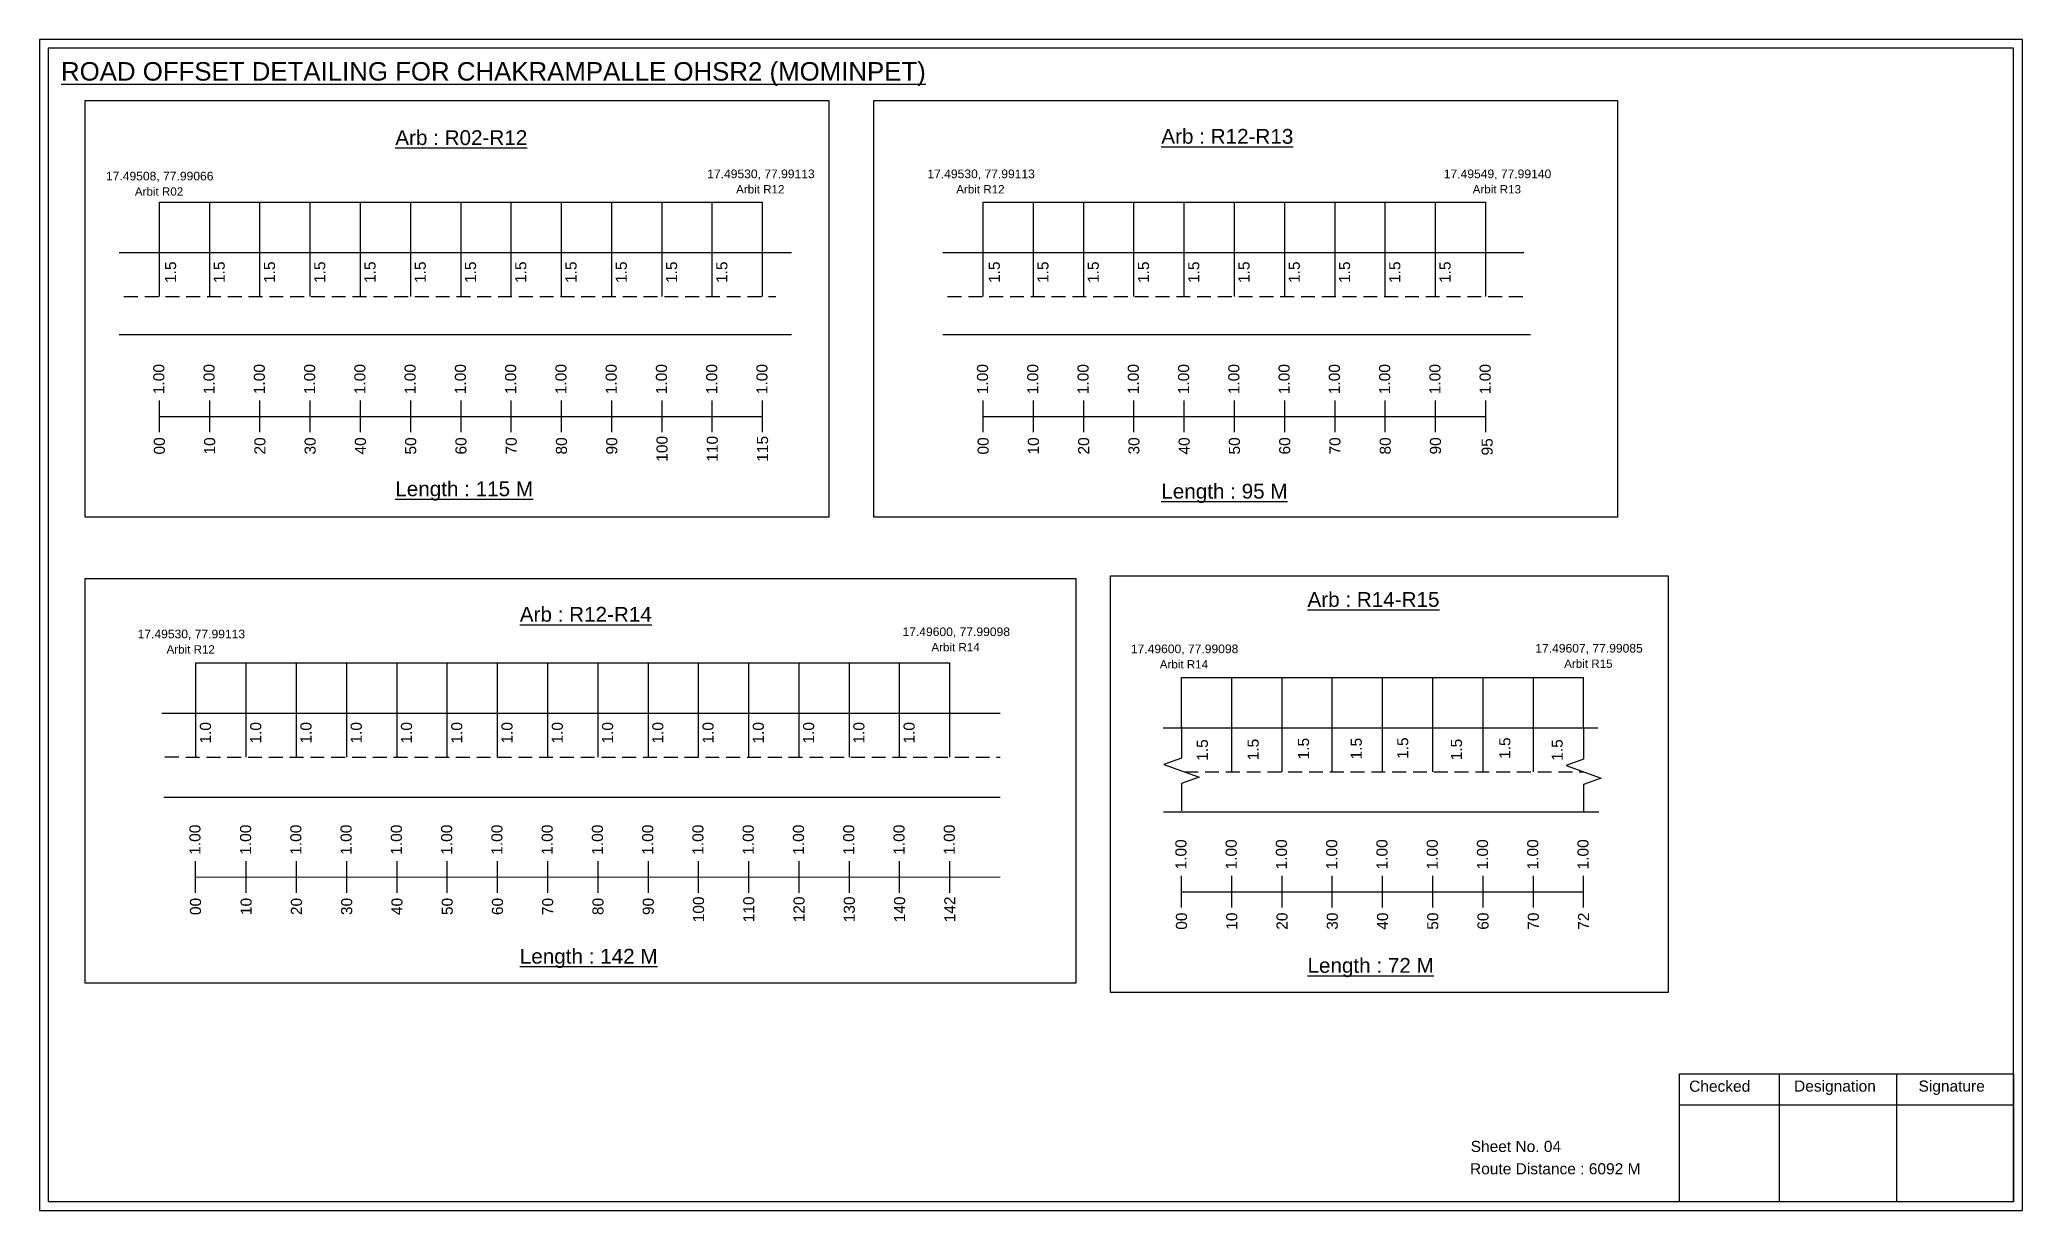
# Model space of a CAD drawing. Header units: inches. Extents: x 664 to 10563, y 382 to 1817.
# Drawn here: x 5996 to 6532, y 382 to 699 of the extents above; entities that cross this region are included whole.
import ezdxf

# ---------------------------------------------------------------- set-up
doc = ezdxf.new("R2010")
doc.units = ezdxf.units.IN
doc.header["$MEASUREMENT"] = 0
doc.linetypes.add('DASHED2', pattern=[0.375, 0.25, -0.125])
doc.layers.add('PDF_Geometry', color=7, linetype='Continuous')
doc.layers.add('PDF_Text', color=5, linetype='Continuous')
doc.styles.add('PDF Arial', font='arial.ttf')
doc.styles.get("Standard").update_dxf_attribs({"font": 'arial.ttf'})

msp = doc.modelspace()

# ---------------------------------------------------------------- texts
at = {"color": 242, "true_color": 0xcd2027}
for s, height, p in [('%%UROAD OFFSET DETAILING FOR CHAKRAMPALLE OHSR2 (MOMINPET)', 5, (6001.5, 687.43)), ('%%UArb : R02-R12', 4, (6091.95, 670)), ('%%UArb : R12-R13', 4, (6299.22, 670.35)), ('%%ULength : 115 M', 4, (6091.95, 575)), ('%%ULength : 95 M', 4, (6299.22, 574.35)), ('%%UArb : R14-R15', 4, (6338.77, 545.06)), ('%%UArb : R12-R14', 4, (6125.64, 541.04)), ('%%ULength : 142 M', 4, (6125.64, 448.54)), ('%%ULength : 72 M', 4, (6338.77, 446.06))]:
    msp.add_text(s, height=height, dxfattribs=at).set_placement(p)
at = {"color": 5}
for s, height, p in [('17.49508, 77.99066', 2.34, (6013.67, 660.43)), ('17.49530, 77.99113', 2.34, (6176.35, 661.03)), ('17.49530, 77.99113', 2.34, (6235.92, 661.03)), ('17.49549, 77.99140', 2.34, (6375.65, 661.03)), ('Arbit R02', 2.246, (6021.49, 656.3)), ('Arbit R12', 2.246, (6184.17, 656.91)), ('Arbit R12', 2.246, (6243.74, 656.91)), ('Arbit R13', 2.246, (6383.47, 656.91)), ('17.49530, 77.99113', 2.34, (6022.23, 536.55)), ('17.49600, 77.99098', 2.34, (6229.19, 537.15)), ('Arbit R12', 2.246, (6030.05, 532.43)), ('Arbit R14', 2.246, (6237.01, 533.02)), ('17.49600, 77.99098', 2.34, (6290.98, 532.52)), ('17.49607, 77.99085', 2.34, (6400.41, 532.69)), ('Arbit R14', 2.246, (6298.8, 528.39)), ('Arbit R15', 2.246, (6408.23, 528.56))]:
    msp.add_text(s, height=height, dxfattribs=at).set_placement(p)
for s, p in [('1.5', (6032.64, 632.67)), ('1.5', (6045.8, 632.67)), ('1.5', (6059.4, 632.67)), ('1.5', (6073, 632.67)), ('1.5', (6086.6, 632.67)), ('1.5', (6100.2, 632.67)), ('1.5', (6113.8, 632.67)), ('1.5', (6127.4, 632.67)), ('1.5', (6141, 632.67)), ('1.5', (6154.6, 632.67)), ('1.5', (6168.2, 632.67)), ('1.5', (6181.8, 632.67)), ('1.5', (6255.53, 632.67)), ('1.5', (6268.69, 632.67)), ('1.5', (6282.29, 632.67)), ('1.5', (6295.89, 632.67)), ('1.5', (6309.49, 632.67)), ('1.5', (6323.09, 632.67)), ('1.5', (6336.69, 632.67)), ('1.5', (6350.29, 632.67)), ('1.5', (6363.89, 632.67)), ('1.5', (6377.49, 632.67)), ('1.0', (6042.08, 508.07)), ('1.0', (6055.68, 508.07)), ('1.0', (6069.28, 508.07)), ('1.0', (6082.88, 508.07)), ('1.0', (6096.48, 508.07)), ('1.0', (6110.08, 508.07)), ('1.0', (6123.68, 508.07)), ('1.0', (6137.28, 508.07)), ('1.0', (6150.88, 508.07)), ('1.0', (6164.48, 508.07)), ('1.0', (6178.08, 508.07)), ('1.0', (6191.68, 508.07)), ('1.0', (6205.28, 508.07)), ('1.0', (6218.88, 508.07)), ('1.0', (6232.48, 508.07)), ('1.5', (6311.82, 503.41)), ('1.5', (6325.57, 503.54)), ('1.5', (6339.19, 503.79)), ('1.5', (6353.45, 503.79)), ('1.5', (6366.04, 503.92)), ('1.5', (6380.56, 503.54)), ('1.5', (6393.66, 503.92)), ('1.5', (6407.83, 503.42))]:
    msp.add_text(s, height=3, rotation=90).set_placement(p)
at = {"color": 217, "true_color": 0x93278f}
for s, p in [('1.00', (6029.46, 602.59)), ('1.00', (6043.06, 602.59)), ('1.00', (6056.66, 602.59)), ('1.00', (6070.26, 602.59)), ('1.00', (6083.86, 602.59)), ('1.00', (6097.46, 602.59)), ('1.00', (6111.06, 602.59)), ('1.00', (6124.66, 602.59)), ('1.00', (6138.26, 602.59)), ('1.00', (6151.86, 602.59)), ('1.00', (6165.46, 602.59)), ('1.00', (6179.06, 602.59)), ('1.00', (6192.66, 602.6)), ('1.00', (6252.34, 602.59)), ('1.00', (6265.94, 602.59)), ('1.00', (6279.54, 602.59)), ('1.00', (6293.14, 602.59)), ('1.00', (6306.74, 602.59)), ('1.00', (6320.34, 602.59)), ('1.00', (6333.94, 602.59)), ('1.00', (6347.54, 602.59)), ('1.00', (6361.14, 602.59)), ('1.00', (6374.74, 602.59)), ('1.00', (6388.34, 602.59)), ('00', (6029.61, 586.27)), ('10', (6043.21, 586.27)), ('20', (6056.81, 586.27)), ('30', (6070.41, 586.27)), ('40', (6084.01, 586.27)), ('50', (6097.61, 586.27)), ('60', (6111.21, 586.27)), ('70', (6124.81, 586.27)), ('80', (6138.41, 586.27)), ('90', (6152.01, 586.27)), ('100', (6165.61, 584.32)), ('110', (6179.21, 584.32)), ('115', (6192.81, 584.32)), ('00', (6252.5, 586.27)), ('10', (6266.1, 586.27)), ('20', (6279.7, 586.27)), ('30', (6293.3, 586.27)), ('40', (6306.9, 586.27)), ('50', (6320.5, 586.27)), ('60', (6334.1, 586.27)), ('70', (6347.7, 586.27)), ('80', (6361.3, 586.27)), ('90', (6374.9, 586.27)), ('95', (6388.87, 586.02)), ('1.00', (6039.24, 477.99)), ('1.00', (6052.94, 477.99)), ('1.00', (6066.54, 477.99)), ('1.00', (6080.14, 477.99)), ('1.00', (6093.74, 477.99)), ('1.00', (6107.34, 477.99)), ('1.00', (6120.94, 477.99)), ('1.00', (6134.54, 477.99)), ('1.00', (6148.14, 477.99)), ('1.00', (6161.74, 477.99)), ('1.00', (6175.34, 477.99)), ('1.00', (6188.94, 477.99)), ('1.00', (6202.54, 477.99)), ('1.00', (6216.14, 477.99)), ('1.00', (6229.74, 477.99)), ('1.00', (6243.34, 477.99)), ('1.00', (6306.02, 474.02)), ('1.00', (6319.62, 474.02)), ('1.00', (6333.22, 474.02)), ('1.00', (6346.82, 474.02)), ('1.00', (6360.42, 474.02)), ('1.00', (6374.02, 474.02)), ('1.00', (6387.62, 474.02)), ('1.00', (6401.22, 474.02)), ('1.00', (6414.82, 474.02)), ('00', (6039.39, 461.67)), ('10', (6053.09, 461.67)), ('20', (6066.69, 461.67)), ('30', (6080.29, 461.67)), ('40', (6093.89, 461.67)), ('50', (6107.49, 461.67)), ('60', (6121.09, 461.67)), ('70', (6134.69, 461.67)), ('80', (6148.29, 461.67)), ('90', (6161.89, 461.67)), ('100', (6175.49, 459.71)), ('110', (6189.09, 459.71)), ('120', (6202.69, 459.71)), ('130', (6216.29, 459.71)), ('140', (6229.89, 459.71)), ('142', (6243.49, 459.71)), ('00', (6306.17, 457.7)), ('10', (6319.77, 457.7)), ('20', (6333.37, 457.7)), ('30', (6346.97, 457.7)), ('40', (6360.57, 457.7)), ('50', (6374.17, 457.7)), ('60', (6387.77, 457.7)), ('70', (6401.37, 457.7)), ('72', (6414.97, 457.7))]:
    msp.add_text(s, height=3, rotation=90, dxfattribs=at).set_placement(p)
for s, p in [('Sheet No. 04', (6382.93, 397.59)), ('Route Distance : 6092 M', (6382.75, 391.54))]:
    msp.add_text(s, height=3).set_placement(p)
at = {"layer": 'PDF_Text', "color": 7, "attachment_point": 7, "style": 'PDF Arial'}
for s, insert, char_height in [('Checked', (6442.04, 413.84), 3.001), ('Designation', (6470.42, 413.01), 3.0006), ('Signature', (6504.1, 413.01), 3.001)]:
    msp.add_mtext(s, dxfattribs=dict(at, insert=insert, char_height=char_height))

# ---------------------------------------------------------------- linework, layer by layer
at = {"color": 5}
for p, q in [((6028.13, 654.53), (6191.33, 654.53)), ((6251.02, 654.53), (6387.02, 654.53)), ((6038.02, 529.93), (6242.02, 529.93)), ((6304.69, 525.96), (6413.49, 525.96))]:
    msp.add_line(p, q, dxfattribs=at)
for p, q in [((6028.13, 629), (6028.13, 654.53)), ((6041.73, 629), (6041.73, 654.53)), ((6055.33, 629), (6055.33, 654.53)), ((6068.93, 629), (6068.93, 654.53)), ((6082.53, 629), (6082.53, 654.53)), ((6096.13, 629), (6096.13, 654.53)), ((6109.73, 629), (6109.73, 654.53)), ((6123.33, 629), (6123.33, 654.53)), ((6136.93, 629), (6136.93, 654.53)), ((6150.53, 629), (6150.53, 654.53)), ((6164.13, 629), (6164.13, 654.53)), ((6177.73, 629), (6177.73, 654.53)), ((6191.33, 629), (6191.33, 654.53)), ((6251.02, 629), (6251.02, 654.53)), ((6264.62, 629), (6264.62, 654.53)), ((6278.22, 629), (6278.22, 654.53)), ((6291.82, 629), (6291.82, 654.53)), ((6305.42, 629), (6305.42, 654.53)), ((6319.02, 629), (6319.02, 654.53)), ((6332.62, 629), (6332.62, 654.53)), ((6346.22, 629), (6346.22, 654.53)), ((6359.82, 629), (6359.82, 654.53)), ((6373.42, 629), (6373.42, 654.53)), ((6387.02, 629), (6387.02, 654.53)), ((6017.25, 640.88), (6199.16, 640.88)), ((6240.14, 640.88), (6397.3, 640.88)), ((6199.16, 618.69), (6017.25, 618.69)), ((6399.12, 618.69), (6240.14, 618.69)), ((6038.02, 504.39), (6038.02, 529.93)), ((6051.62, 504.39), (6051.62, 529.93)), ((6065.22, 504.39), (6065.22, 529.93)), ((6078.82, 504.39), (6078.82, 529.93)), ((6092.42, 504.39), (6092.42, 529.93)), ((6106.02, 504.39), (6106.02, 529.93)), ((6119.62, 504.39), (6119.62, 529.93)), ((6133.22, 504.39), (6133.22, 529.93)), ((6146.82, 504.39), (6146.82, 529.93)), ((6160.42, 504.39), (6160.42, 529.93)), ((6174.02, 504.39), (6174.02, 529.93)), ((6187.62, 504.39), (6187.62, 529.93)), ((6201.22, 504.39), (6201.22, 529.93)), ((6214.82, 504.39), (6214.82, 529.93)), ((6228.42, 504.39), (6228.42, 529.93)), ((6242.02, 504.39), (6242.02, 529.93)), ((6304.69, 512.31), (6304.69, 525.96)), ((6318.29, 500.43), (6318.29, 525.96)), ((6331.89, 500.43), (6331.89, 525.96)), ((6345.49, 500.43), (6345.49, 525.96)), ((6359.09, 500.43), (6359.09, 525.96)), ((6372.69, 500.43), (6372.69, 525.96)), ((6386.29, 500.43), (6386.29, 525.96)), ((6399.89, 500.43), (6399.89, 525.96)), ((6413.49, 512.31), (6413.49, 525.96)), ((6028.82, 516.28), (6255.62, 516.28)), ((6299.7, 512.31), (6417.31, 512.37)), ((6029.29, 493.59), (6255.62, 493.56)), ((6299.84, 489.62), (6417.62, 489.62))]:
    msp.add_line(p, q)
at = {"linetype": 'DASHED2', "ltscale": 15}
for p, q in [((6018.52, 629), (6194.94, 629)), ((6241.41, 629), (6397.3, 629)), ((6029.62, 504.44), (6255.62, 504.39)), ((6305.45, 500.43), (6413.49, 500.43))]:
    msp.add_line(p, q, dxfattribs=at)
at = {"color": 217, "true_color": 0x93278f}
for p, q in [((6028.13, 592.3), (6028.13, 600.85)), ((6041.73, 592.3), (6041.73, 600.85)), ((6055.33, 592.3), (6055.33, 600.85)), ((6068.93, 592.3), (6068.93, 600.85)), ((6082.53, 592.3), (6082.53, 600.85)), ((6096.13, 592.3), (6096.13, 600.85)), ((6109.73, 592.3), (6109.73, 600.85)), ((6123.33, 592.3), (6123.33, 600.85)), ((6136.93, 592.3), (6136.93, 600.85)), ((6150.53, 592.3), (6150.53, 600.85)), ((6164.13, 592.3), (6164.13, 600.85)), ((6177.73, 592.3), (6177.73, 600.85)), ((6191.33, 592.3), (6191.33, 600.85)), ((6251.02, 592.3), (6251.02, 600.85)), ((6264.62, 592.3), (6264.62, 600.85)), ((6278.22, 592.3), (6278.22, 600.85)), ((6291.82, 592.3), (6291.82, 600.85)), ((6305.42, 592.3), (6305.42, 600.85)), ((6319.02, 592.3), (6319.02, 600.85)), ((6332.62, 592.3), (6332.62, 600.85)), ((6346.22, 592.3), (6346.22, 600.85)), ((6359.82, 592.3), (6359.82, 600.85)), ((6373.42, 592.3), (6373.42, 600.85)), ((6387.02, 592.3), (6387.02, 600.85)), ((6028.13, 596.57), (6191.33, 596.6)), ((6251.02, 596.57), (6387.02, 596.59)), ((6037.91, 467.69), (6037.91, 476.25)), ((6051.62, 467.69), (6051.62, 476.25)), ((6065.22, 467.69), (6065.22, 476.25)), ((6078.82, 467.69), (6078.82, 476.25)), ((6092.42, 467.69), (6092.42, 476.25)), ((6106.02, 467.69), (6106.02, 476.25)), ((6119.62, 467.69), (6119.62, 476.25)), ((6133.22, 467.69), (6133.22, 476.25)), ((6146.82, 467.69), (6146.82, 476.25)), ((6160.42, 467.69), (6160.42, 476.25)), ((6174.02, 467.69), (6174.02, 476.25)), ((6187.62, 467.69), (6187.62, 476.25)), ((6201.22, 467.69), (6201.22, 476.25)), ((6214.82, 467.69), (6214.82, 476.25)), ((6228.42, 467.69), (6228.42, 476.25)), ((6242.02, 467.69), (6242.02, 476.25)), ((6304.69, 463.73), (6304.69, 472.28)), ((6318.29, 463.73), (6318.29, 472.28)), ((6331.89, 463.73), (6331.89, 472.28)), ((6345.49, 463.73), (6345.49, 472.28)), ((6359.09, 463.73), (6359.09, 472.28)), ((6372.69, 463.73), (6372.69, 472.28)), ((6386.29, 463.73), (6386.29, 472.28)), ((6399.89, 463.73), (6399.89, 472.28)), ((6413.49, 463.73), (6413.49, 472.28)), ((6038.02, 471.96), (6255.62, 472.01)), ((6304.69, 468), (6413.49, 468))]:
    msp.add_line(p, q, dxfattribs=at)
for points in [[(6008.03, 682.02), (6209.27, 682.02), (6209.27, 569.34), (6008.03, 569.34)], [(6221.42, 682.02), (6422.66, 682.02), (6422.66, 569.34), (6221.42, 569.34)], [(6008.03, 552.74), (6276.12, 552.74), (6276.12, 443.23), (6008.03, 443.23)], [(6285.46, 553.44), (6436.32, 553.44), (6436.32, 440.76), (6285.46, 440.76)]]:
    msp.add_lwpolyline(points, close=True)
at = {"linetype": 'Continuous'}
for points in [[(6304.67, 512.59), (6304.67, 504.16), (6299.93, 502.44), (6309.42, 498.98), (6304.67, 497.26), (6304.67, 489.91)], [(6413.49, 512.31), (6413.49, 503.88), (6408.75, 502.15), (6418.24, 498.7), (6413.49, 496.97), (6413.49, 489.62)]]:
    msp.add_lwpolyline(points, dxfattribs=at)
at = {"layer": 'PDF_Geometry'}
for points in [[(5995.72, 698.51), (5995.72, 381.79), (6532.2, 381.79), (6532.2, 698.51)], [(5998.05, 696.18), (5998.05, 384.21), (6529.78, 384.21), (6529.78, 696.18)]]:
    msp.add_lwpolyline(points, close=True, dxfattribs=at)
at = {"layer": 'PDF_Geometry', "color": 242, "true_color": 0xcc1f26}
msp.add_lwpolyline([(6529.78, 384.12), (6439.43, 384.12), (6439.43, 418.73), (6529.78, 418.73)], close=True, dxfattribs=at)
for points in [[(6466.42, 418.73), (6466.42, 384.12)], [(6498.14, 418.73), (6498.14, 384.12)], [(6439.43, 410.36), (6529.78, 410.36)]]:
    msp.add_lwpolyline(points, dxfattribs=at)

msp.set_redraw_order([(e.dxf.handle, doc.entitydb.next_handle()) for e in msp.query("TEXT MTEXT ATTDEF DIMENSION ARC_DIMENSION")])  # texts and dimensions are drawn at this point

doc.saveas('drawing.dxf')
